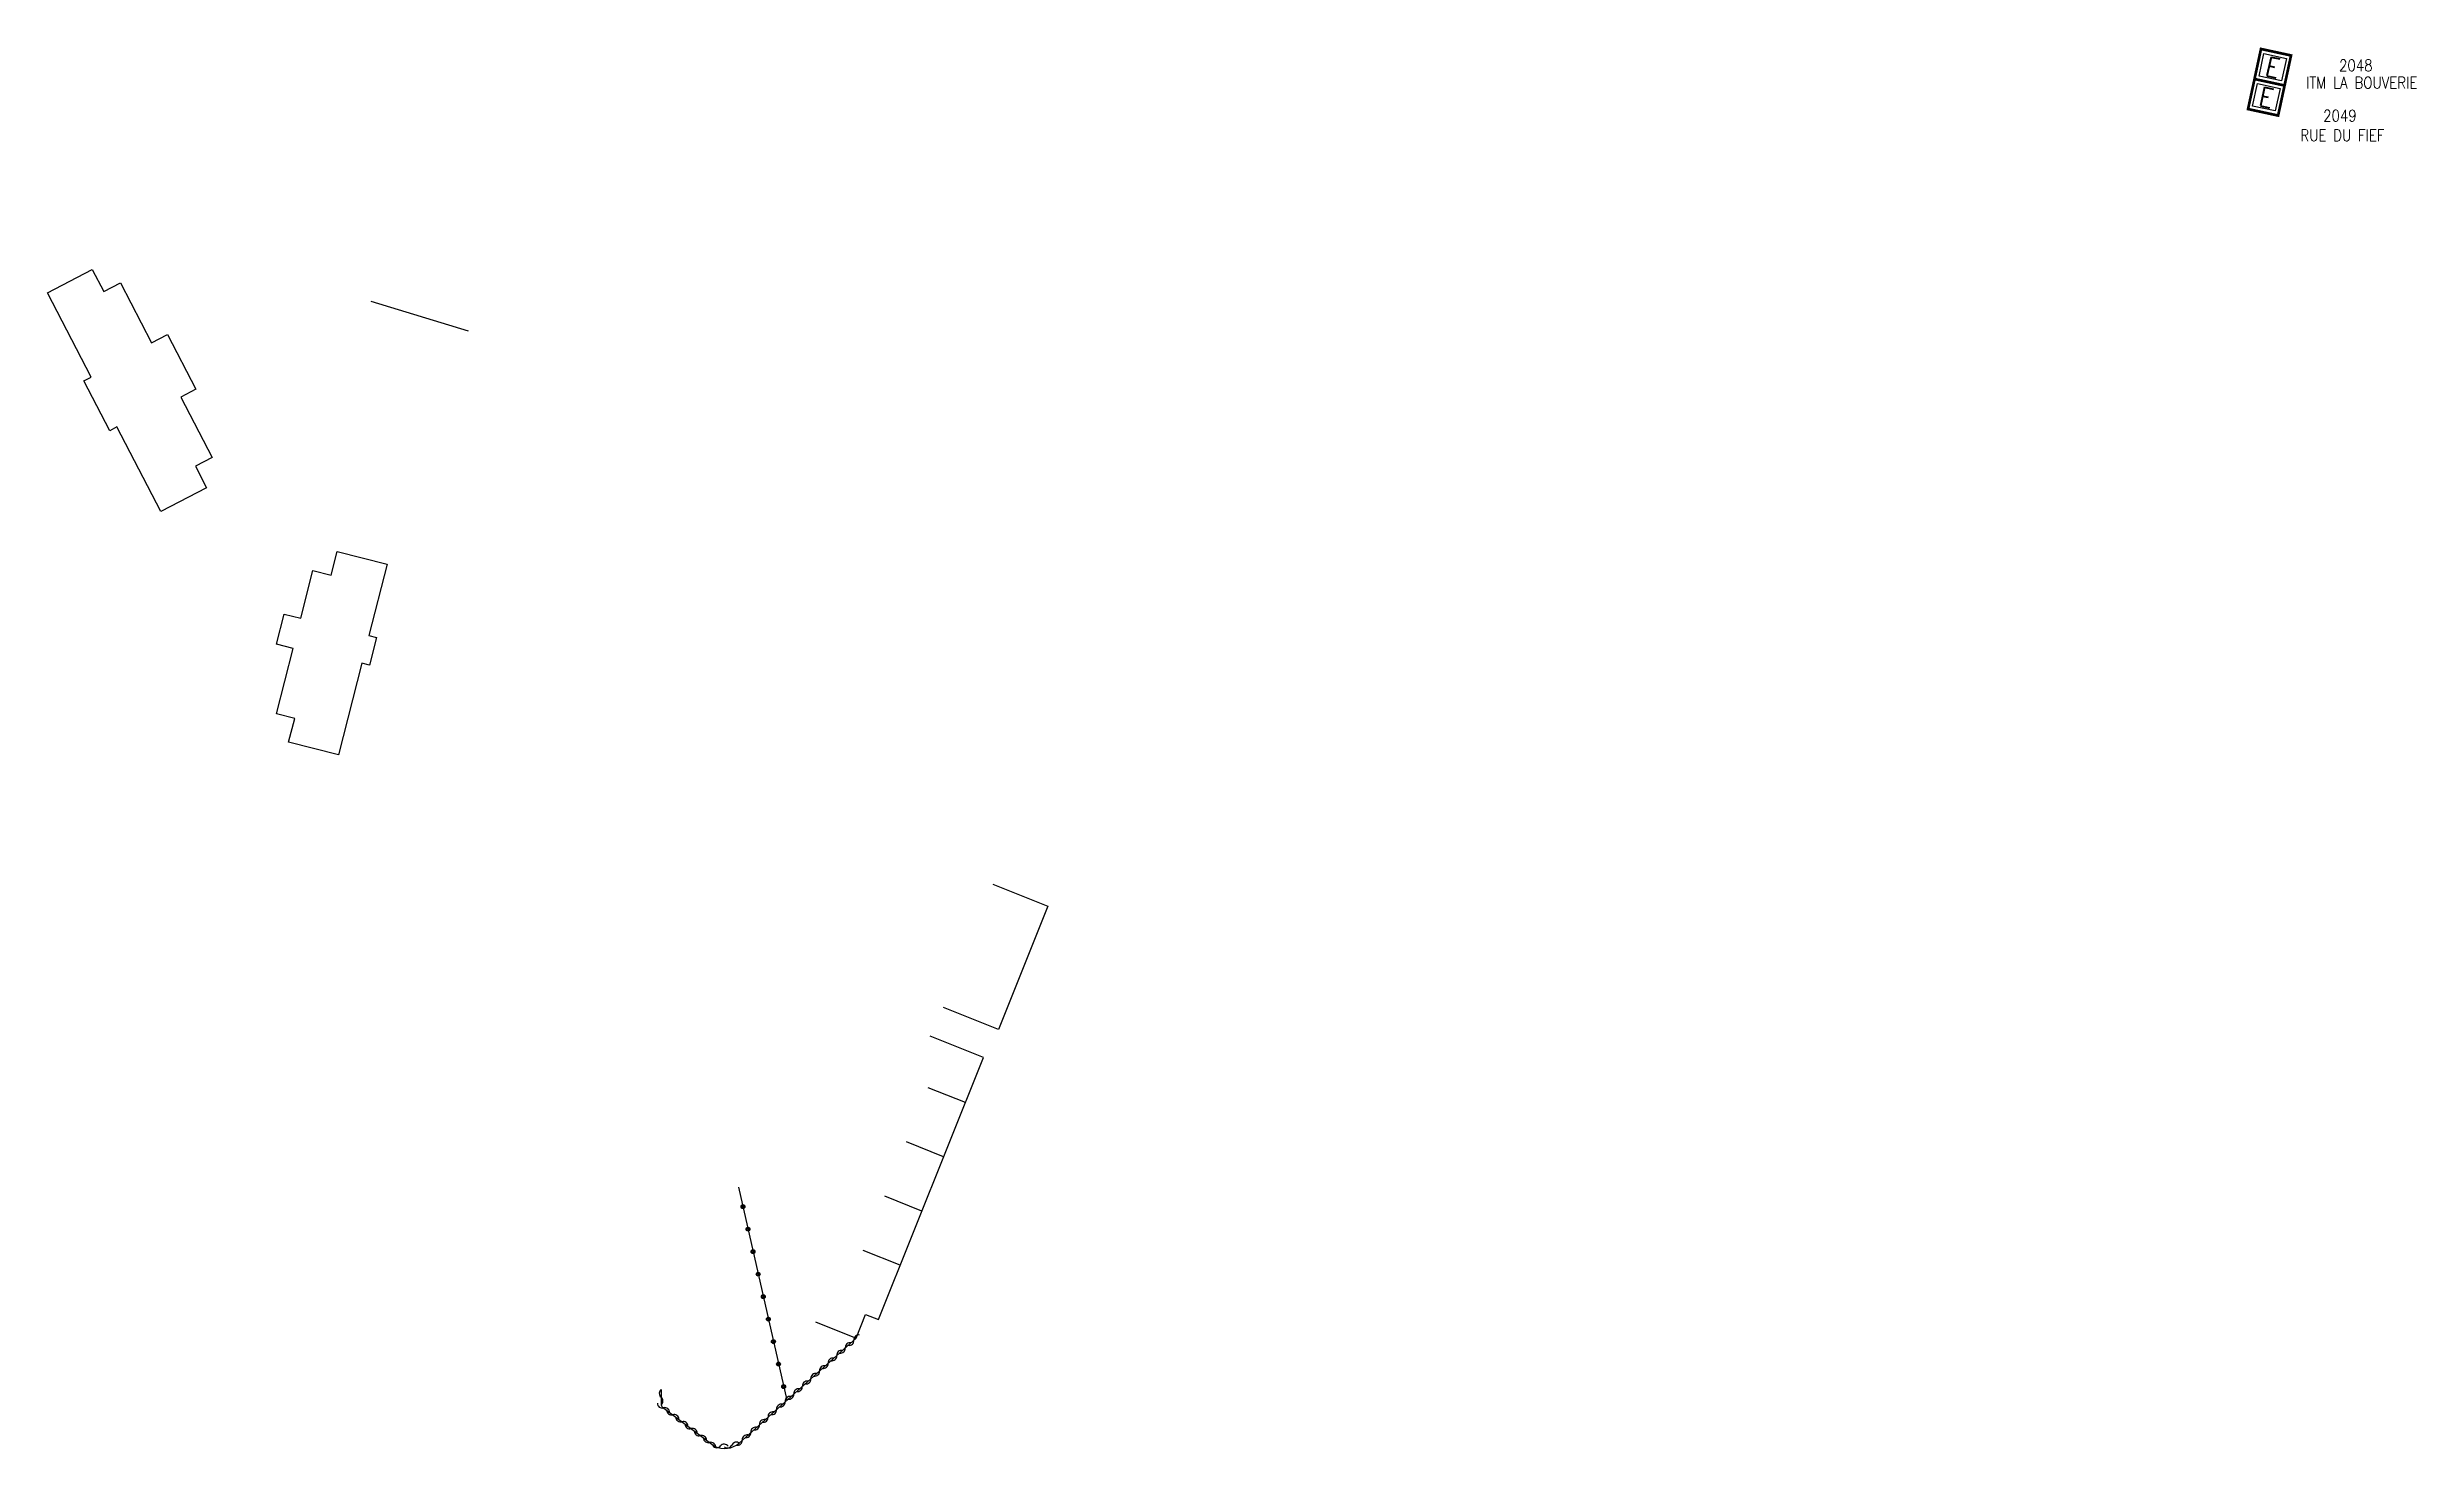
# Model space of a CAD drawing. Header units: millimetres. Extents: x 114000 to 114938, y 122018 to 122896.
# Drawn here: x 114516.3 to 114824.6, y 122584.8 to 122767.2 of the extents above; entities that cross this region are included whole.
import ezdxf
from ezdxf.enums import TextEntityAlignment as Align

# ---------------------------------------------------------------- set-up
doc = ezdxf.new("R2010")
doc.units = ezdxf.units.MM
doc.layers.get('0').update_dxf_attribs({"linetype": 'CONTINUOUS'})
for name, color, linetype in [('M_200', 7, 'CONTINUOUS'), ('w0100', 7, 'CONTINUOUS'), ('W0310', 3, 'CONTINUOUS'), ('w0322', 7, 'CONTINUOUS'), ('w1102', 7, 'CONTINUOUS')]:
    doc.layers.add(name, color=color, linetype=linetype)
doc.styles.add('M_ROMANS', font='ROMANS.shx', dxfattribs={"width": 0.75})
doc.styles.get("Standard").update_dxf_attribs({"font": 'romans.shx', "width": 0.85})

# ---------------------------------------------------------------- blocks, each defined once
blk = doc.blocks.new('M_200_59')
at = {"layer": 'M_200', "color": 0, "linetype": 'Continuous', "const_width": 0.35, "flags": 128}
blk.add_lwpolyline([(4, 4), (4, 0), (0, 0), (0, 4)], close=True, dxfattribs=at)
at = {"layer": 'M_200', "color": 0, "linetype": 'Continuous'}
blk.add_lwpolyline([(0.5, 3.5), (3.5, 3.5), (3.5, 0.5), (0.5, 0.5)], close=True, dxfattribs=at)
at = {"layer": 'M_200', "insert": (2, 2), "char_height": 2.5, "width": 4, "attachment_point": 5}
blk.add_mtext('E', dxfattribs=at)
at = {"layer": 'M_200', "color": 0, "linetype": 'Continuous', "width": 0.85}
for tag, p in [('NUM', (2, 17.06)), ('NOM', (2, 10.65))]:
    blk.add_attdef(tag, text='', height=4, dxfattribs=at).set_placement(p, align=Align.MIDDLE)
at = {"layer": 'M_200', "color": 0, "linetype": 'Continuous', "style": 'M_ROMANS', "width": 0.75, "flags": 3}
for tag, p in [('DEF_LEG', (1.87, -2.99)), ('DEF_COUP', (1.87, -5.49)), ('DEF_TYPE', (1.87, -7.99))]:
    blk.add_attdef(tag, text='', height=1.2, dxfattribs=at).set_placement(p, align=Align.MIDDLE)
blk = doc.blocks.new('BF0101')
at = {"color": 0, "linetype": 'Continuous'}
for radius in [0.25, 0.15]:
    blk.add_circle((0, 0), radius, dxfattribs=at)
blk = doc.blocks.new('BF0301')
at = {"color": 0, "linetype": 'Continuous'}
for centre, start, end in [((-0.5, 0.38), 216.8699, 323.1304), ((0.5, -0.37), 36.8699, 143.1303)]:
    blk.add_arc(centre, 0.625, start, end, dxfattribs=at)

msp = doc.modelspace()

# ---------------------------------------------------------------- linework, layer by layer
at = {"layer": 'w0100', "color": 252}
for points in [[(114516.31, 122735.24), (114522.16, 122738.28), (114523.65, 122735.4), (114525.82, 122736.53), (114529.87, 122728.74), (114531.93, 122729.81), (114535.63, 122722.69), (114533.66, 122721.67), (114537.74, 122713.82), (114535.57, 122712.69), (114537.04, 122709.87), (114531.09, 122706.78), (114525.37, 122717.79), (114524.44, 122717.31), (114521.07, 122723.79), (114522, 122724.27)], [(114554.01, 122701.57), (114560.51, 122699.92), (114558.13, 122690.65), (114559.16, 122690.39), (114558.24, 122686.81), (114557.24, 122687.06), (114554.18, 122675.12), (114547.71, 122676.78), (114548.5, 122679.85), (114546.11, 122680.46), (114548.3, 122688.96), (114546.11, 122689.52), (114547.12, 122693.45), (114549.28, 122692.9), (114550.87, 122699.11), (114553.25, 122698.5)]]:
    msp.add_lwpolyline(points, close=True, dxfattribs=at)
for points in [[(114558.41, 122734.16), (114571.05, 122730.32)], [(114639.34, 122658.3), (114646.49, 122655.44), (114640.07, 122639.37), (114632.92, 122642.23), (114632.92, 122642.23)], [(114616.28, 122601.33), (114621.55, 122599.22), (114622.79, 122602.32), (114624.46, 122601.65), (114624.46, 122601.65), (114624.46, 122601.65), (114638.12, 122635.74), (114631.17, 122638.53)]]:
    msp.add_lwpolyline(points, dxfattribs=at)
at = {"layer": 'W0310', "color": 252, "flags": 128}
msp.add_lwpolyline([(114596.19, 122592.54), (114596.17, 122590.65, 0.238557), (114596.37, 122590.25), (114603.14, 122585.16, 0.300738), (114606.32, 122585.57), (114621.55, 122599.22)], format="xyb", dxfattribs=at)
at = {"layer": 'w0322', "color": 252}
msp.add_lwpolyline([(114606.24, 122618.88), (114612.52, 122591.14)], dxfattribs=at)
at = {"layer": 'w1102', "color": 252}
for points in [[(114635.77, 122629.87), (114635.77, 122629.87), (114630.94, 122631.81)], [(114632.94, 122622.82), (114632.94, 122622.82), (114628.11, 122624.75)], [(114630.12, 122615.76), (114630.12, 122615.76), (114625.29, 122617.7)], [(114627.29, 122608.71), (114627.29, 122608.71), (114622.46, 122610.64)]]:
    msp.add_lwpolyline(points, dxfattribs=at)

# ---------------------------------------------------------------- block references
at = {"layer": 'M_200'}
ref = msp.add_blockref('M_200_59', (114803.51, 122763.07), dxfattribs=dict(at, rotation=347.820243902395))
ref.add_attrib('NUM', '2048', dxfattribs={"color": 0, "linetype": 'Continuous', "height": 1.5, "width": 0.85}).set_placement((114816.69, 122764.84), align=Align.MIDDLE)
ref.add_attrib('NOM', 'ITM LA BOUVERIE', dxfattribs={"color": 0, "linetype": 'Continuous', "height": 1.5, "width": 0.85}).set_placement((114817.47, 122762.59), align=Align.MIDDLE)
ref = msp.add_blockref('M_200_59', (114802.67, 122759.16), dxfattribs=dict(at, rotation=347.820243902395))
ref.add_attrib('NUM', '2049', dxfattribs={"color": 0, "linetype": 'Continuous', "height": 1.5, "width": 0.85}).set_placement((114814.62, 122758.29), align=Align.MIDDLE)
ref.add_attrib('NOM', 'RUE DU FIEF', dxfattribs={"color": 0, "linetype": 'Continuous', "height": 1.5, "width": 0.85}).set_placement((114814.95, 122755.74), align=Align.MIDDLE)
at = {"layer": 'W0310', "color": 252}
for p, rotation in [((114619.02, 122596.96), 221.8208085256127), ((114620.14, 122597.96), 221.8208085256127), ((114621.26, 122598.96), 221.8208085256127), ((114615.67, 122593.96), 221.8208085256127), ((114616.79, 122594.96), 221.8208085256127), ((114617.9, 122595.96), 221.8208085256127), ((114596.18, 122591.54), 89.38373725679905), ((114612.31, 122590.96), 221.8208085265108), ((114613.43, 122591.96), 221.8208085256127), ((114614.55, 122592.96), 221.8208085256127), ((114596.49, 122590.16), 143.0537745685563), ((114597.69, 122589.26), 143.0537745685563), ((114598.89, 122588.35), 143.0537745685563), ((114600.09, 122587.45), 143.0537745685563), ((114608.96, 122587.96), 221.8208085265108), ((114610.08, 122588.96), 221.8208085265108), ((114611.2, 122589.96), 221.8208085265108), ((114601.29, 122586.55), 143.0537745685563), ((114602.49, 122585.65), 143.0537745685563), ((114603.9, 122585.2), 177.2321315813843), ((114605.38, 122585.32), 192.7499826732148), ((114606.72, 122585.96), 221.8208085265108), ((114607.84, 122586.96), 221.8208085265108)]:
    msp.add_blockref('BF0301', p, dxfattribs=dict(at, rotation=rotation))
at = {"layer": 'w0322', "color": 252, "rotation": 282.7606373347668}
for p in [(114606.82, 122616.33), (114607.48, 122613.4), (114608.14, 122610.48), (114608.8, 122607.55), (114609.47, 122604.62), (114610.13, 122601.7), (114610.79, 122598.77), (114611.45, 122595.85), (114612.12, 122592.92)]:
    msp.add_blockref('BF0101', p, dxfattribs=at)

doc.saveas('drawing.dxf')
